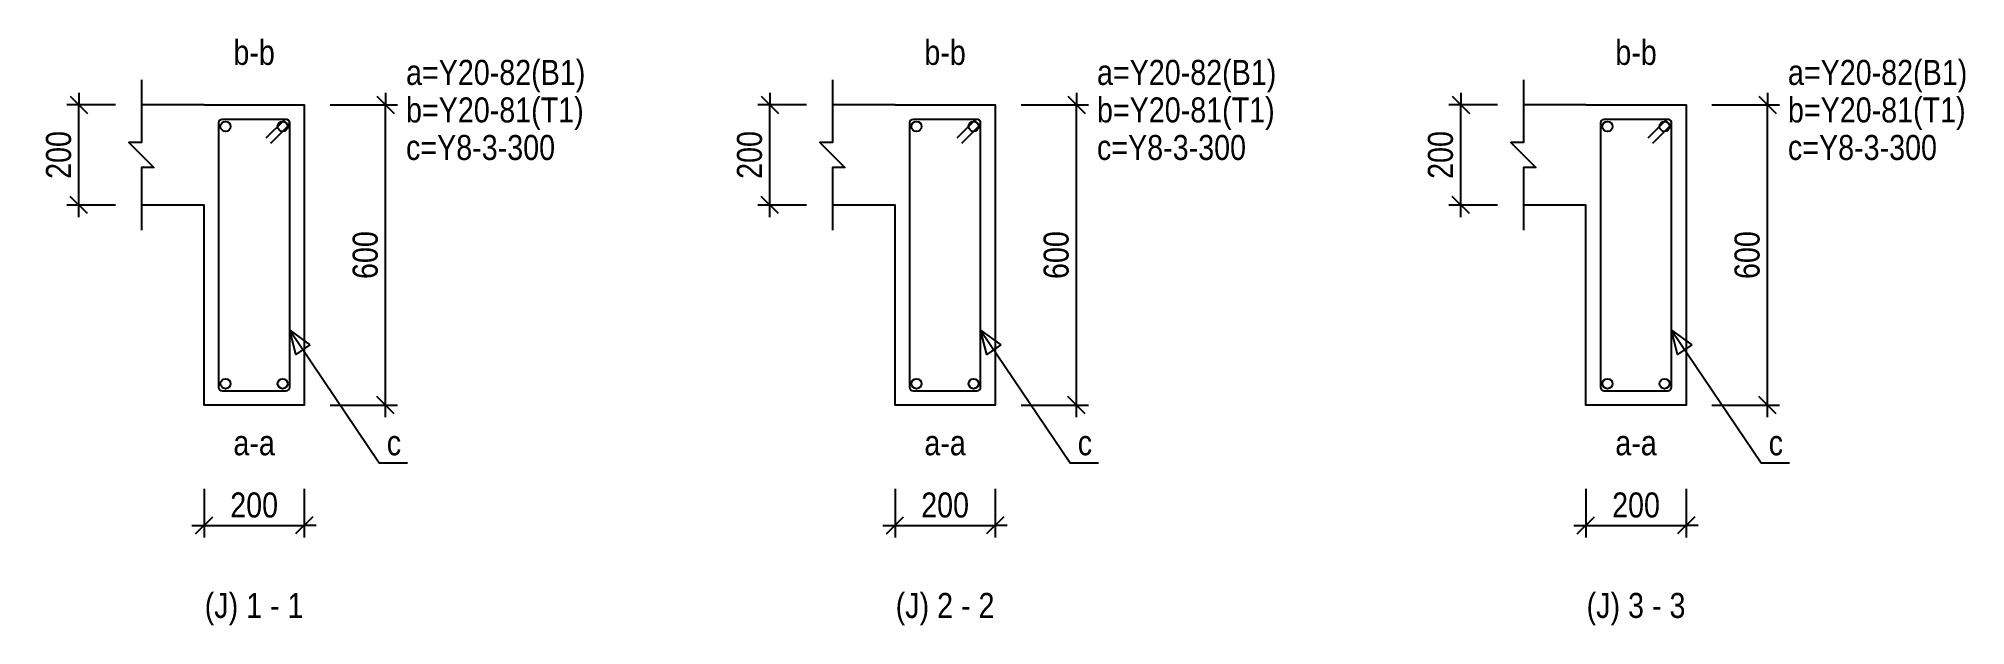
# Model space of a CAD drawing. Extents: x 0 to 206258, y -403073 to 0.
# Drawn here: x 46042 to 53739, y -323254 to -320909 of the extents above; entities that cross this region are included whole.
import ezdxf
from ezdxf.enums import TextEntityAlignment as Align

# ---------------------------------------------------------------- set-up
doc = ezdxf.new("R2010")
doc.units = 0
doc.header["$LTSCALE"] = 1000
doc.layers.add('Beam Line(D)', color=112, linetype='Continuous', true_color=0x00bd5e)
doc.layers.add('Link Label', color=94, linetype='Continuous', true_color=0x008100)
for name, color, linetype in [('Break Line', 5, 'Continuous'), ('Dimension Line', 5, 'Continuous'), ('Leader Line', 5, 'Continuous'), ('Link Line', 3, 'Continuous'), ('Rebar Label', 6, 'Continuous'), ('Rebar Line', 7, 'Continuous'), ('Section Label', 1, 'Continuous'), ('Top Rebar Label', 6, 'Continuous')]:
    doc.layers.add(name, color=color, linetype=linetype)
doc.styles.add('Dimension Text', font='ARIALN.TTF', dxfattribs={"height": 100})
doc.styles.add('Link Label', font='ARIALN.TTF', dxfattribs={"height": 100})
doc.styles.add('Rebar Label', font='ARIALN.TTF', dxfattribs={"height": 100})
doc.styles.add('Section Label', font='ARIALN.TTF', dxfattribs={"height": 100})
doc.styles.add('Top Rebar Label', font='ARIALN.TTF', dxfattribs={"height": 100})
doc.dimstyles.new('BEAM', dxfattribs={"dimtxt": 100, "dimasz": 30, "dimexe": 48.3, "dimexo": 103.5, "dimgap": 30, "dimtad": 1, "dimtoh": 1, "dimdec": 1, "dimlfac": 0.5, "dimdsep": 46, "dimtxsty": 'Dimension Text', "dimblk": 'PCDIM_TICK', "dimcen": 0.09, "dimclrd": 5, "dimclre": 5, "dimclrt": 5, "dimadec": 1, "dimazin": 0, "dimtp": 1, "dimtm": 1, "dimtfac": 1, "dimtdec": 4, "dimtofl": 0, "dimtmove": 0, "dimatfit": 3, "dimfxl": 1, "dimtolj": 1, "dimtzin": 0, "dimarcsym": 0})

msp = doc.modelspace()

# ---------------------------------------------------------------- texts
at = {"layer": 'Link Label', "transparency": 33554687, "style": 'Link Label'}
for s, p in [(' c=Y8-3-300', (47477.964, -321394.284)), (' c=Y8-3-300', (50238.203, -321394.284)), (' c=Y8-3-300', (52998.442, -321394.284)), ('c', (47432.964, -322574.284)), ('c', (50193.203, -322574.284)), ('c', (52953.442, -322574.284))]:
    msp.add_text(s, height=100, dxfattribs=at).set_placement(p)
at = {"layer": 'Rebar Label', "transparency": 33554687, "style": 'Rebar Label'}
for s, p in [('b-b', (46902.964, -321044.284)), ('b-b', (49663.203, -321044.284)), ('b-b', (52423.442, -321044.284)), ('a-a', (46902.964, -322604.284)), ('a-a', (49663.203, -322604.284)), ('a-a', (52423.442, -322604.284))]:
    msp.add_text(s, height=100, dxfattribs=at).set_placement(p, align=Align.BOTTOM_CENTER)
for p in [(47477.964, -321094.284), (50238.203, -321094.284), (52998.442, -321094.284)]:
    msp.add_text(' a=Y20-82(B1)', height=100, dxfattribs=at).set_placement(p)
at = {"layer": 'Section Label', "transparency": 33554687, "style": 'Section Label'}
for s, p in [('(J) 1 - 1', (46902.964, -323254.284)), ('(J) 2 - 2', (49663.203, -323254.284)), ('(J) 3 - 3', (52423.442, -323254.284))]:
    msp.add_text(s, height=100, dxfattribs=at).set_placement(p, align=Align.BOTTOM_CENTER)
at = {"layer": 'Top Rebar Label', "transparency": 33554687, "style": 'Top Rebar Label'}
for p in [(47477.964, -321244.284), (50238.203, -321244.284), (52998.442, -321244.284)]:
    msp.add_text(' b=Y20-81(T1)', height=100, dxfattribs=at).set_placement(p)

# ---------------------------------------------------------------- blocks, each defined once
blk = doc.blocks.new('PCDIM_TICK')
at = {"layer": 'Dimension Line', "color": 0, "transparency": 33554687}
for p, q in [((1.15, 1.15), (-1.15, -1.15)), ((1.61, 0), (0, 0))]:
    blk.add_line(p, q, dxfattribs=at)
blk = doc.blocks.new('*U3931')
at = {"layer": 'Dimension Line', "color": 5, "true_color": 0x0000ff, "transparency": 16777216}
for p, q in [((47206.5, -321174.3), (47476.3, -321174.3)), ((47428, -322374.3), (47428, -321174.3)), ((47206.5, -322374.3), (47476.3, -322374.3))]:
    blk.add_line(p, q, dxfattribs=at)
at = {"layer": 'Dimension Line', "color": 5, "true_color": 0x0000ff, "transparency": 16777216, "xscale": 30, "yscale": 30}
for p, rotation in [((47428, -321174.3), 89.99999999999447), ((47428, -322374.3), 269.9999999999834)]:
    blk.add_blockref('PCDIM_TICK', p, dxfattribs=dict(at, rotation=rotation))
at = {"layer": 'Dimension Line', "color": 5, "true_color": 0x0000ff, "transparency": 16777216, "insert": (47398, -321774.3), "char_height": 100, "width": 181.97, "attachment_point": 8, "rotation": 90, "style": 'Dimension Text'}
blk.add_mtext('600', dxfattribs=at)
blk = doc.blocks.new('*U3932')
at = {"layer": 'Dimension Line', "color": 5, "true_color": 0x0000ff, "transparency": 16777216}
for p, q in [((46349.5, -321174.3), (46154.7, -321174.3)), ((46203, -321574.3), (46203, -321174.3)), ((46349.5, -321574.3), (46154.7, -321574.3))]:
    blk.add_line(p, q, dxfattribs=at)
at = {"layer": 'Dimension Line', "color": 5, "true_color": 0x0000ff, "transparency": 16777216, "xscale": 30, "yscale": 30}
for p, rotation in [((46203, -321174.3), 89.99999999999447), ((46203, -321574.3), 269.9999999999834)]:
    blk.add_blockref('PCDIM_TICK', p, dxfattribs=dict(at, rotation=rotation))
at = {"layer": 'Dimension Line', "color": 5, "true_color": 0x0000ff, "transparency": 16777216, "insert": (46173, -321374.3), "char_height": 100, "width": 182.775, "attachment_point": 8, "rotation": 90, "style": 'Dimension Text'}
blk.add_mtext('200', dxfattribs=at)
blk = doc.blocks.new('*U3933')
at = {"layer": 'Dimension Line', "color": 5, "true_color": 0x0000ff, "transparency": 16777216}
for p, q in [((46703, -322707.8), (46703, -322902.6)), ((47103, -322707.8), (47103, -322902.6)), ((46703, -322854.3), (47103, -322854.3))]:
    blk.add_line(p, q, dxfattribs=at)
at = {"layer": 'Dimension Line', "color": 5, "true_color": 0x0000ff, "transparency": 16777216, "xscale": 30, "yscale": 30, "rotation": 180.0000000000004}
blk.add_blockref('PCDIM_TICK', (46703, -322854.3), dxfattribs=at)
at = {"layer": 'Dimension Line', "color": 5, "true_color": 0x0000ff, "transparency": 16777216, "xscale": 30, "yscale": 30}
blk.add_blockref('PCDIM_TICK', (47103, -322854.3), dxfattribs=at)
at = {"layer": 'Dimension Line', "color": 5, "true_color": 0x0000ff, "transparency": 16777216, "insert": (46903, -322824.3), "char_height": 100, "width": 182.775, "attachment_point": 8, "style": 'Dimension Text'}
blk.add_mtext('200', dxfattribs=at)
blk = doc.blocks.new('*U3934')
at = {"layer": 'Dimension Line', "color": 5, "true_color": 0x0000ff, "transparency": 16777216}
for p, q in [((49966.7, -321174.3), (50236.5, -321174.3)), ((50188.2, -322374.3), (50188.2, -321174.3)), ((49966.7, -322374.3), (50236.5, -322374.3))]:
    blk.add_line(p, q, dxfattribs=at)
at = {"layer": 'Dimension Line', "color": 5, "true_color": 0x0000ff, "transparency": 16777216, "xscale": 30, "yscale": 30}
for p, rotation in [((50188.2, -321174.3), 89.99999999999447), ((50188.2, -322374.3), 269.9999999999834)]:
    blk.add_blockref('PCDIM_TICK', p, dxfattribs=dict(at, rotation=rotation))
at = {"layer": 'Dimension Line', "color": 5, "true_color": 0x0000ff, "transparency": 16777216, "insert": (50158.2, -321774.3), "char_height": 100, "width": 181.97, "attachment_point": 8, "rotation": 90, "style": 'Dimension Text'}
blk.add_mtext('600', dxfattribs=at)
blk = doc.blocks.new('*U3935')
at = {"layer": 'Dimension Line', "color": 5, "true_color": 0x0000ff, "transparency": 16777216}
for p, q in [((49109.7, -321174.3), (48914.9, -321174.3)), ((48963.2, -321574.3), (48963.2, -321174.3)), ((49109.7, -321574.3), (48914.9, -321574.3))]:
    blk.add_line(p, q, dxfattribs=at)
at = {"layer": 'Dimension Line', "color": 5, "true_color": 0x0000ff, "transparency": 16777216, "xscale": 30, "yscale": 30}
for p, rotation in [((48963.2, -321174.3), 89.99999999999447), ((48963.2, -321574.3), 269.9999999999834)]:
    blk.add_blockref('PCDIM_TICK', p, dxfattribs=dict(at, rotation=rotation))
at = {"layer": 'Dimension Line', "color": 5, "true_color": 0x0000ff, "transparency": 16777216, "insert": (48933.2, -321374.3), "char_height": 100, "width": 182.775, "attachment_point": 8, "rotation": 90, "style": 'Dimension Text'}
blk.add_mtext('200', dxfattribs=at)
blk = doc.blocks.new('*U3936')
at = {"layer": 'Dimension Line', "color": 5, "true_color": 0x0000ff, "transparency": 16777216}
for p, q in [((49463.2, -322707.8), (49463.2, -322902.6)), ((49863.2, -322707.8), (49863.2, -322902.6)), ((49463.2, -322854.3), (49863.2, -322854.3))]:
    blk.add_line(p, q, dxfattribs=at)
at = {"layer": 'Dimension Line', "color": 5, "true_color": 0x0000ff, "transparency": 16777216, "xscale": 30, "yscale": 30, "rotation": 180.0000000000004}
blk.add_blockref('PCDIM_TICK', (49463.2, -322854.3), dxfattribs=at)
at = {"layer": 'Dimension Line', "color": 5, "true_color": 0x0000ff, "transparency": 16777216, "xscale": 30, "yscale": 30}
blk.add_blockref('PCDIM_TICK', (49863.2, -322854.3), dxfattribs=at)
at = {"layer": 'Dimension Line', "color": 5, "true_color": 0x0000ff, "transparency": 16777216, "insert": (49663.2, -322824.3), "char_height": 100, "width": 182.775, "attachment_point": 8, "style": 'Dimension Text'}
blk.add_mtext('200', dxfattribs=at)
blk = doc.blocks.new('*U3937')
at = {"layer": 'Dimension Line', "color": 5, "true_color": 0x0000ff, "transparency": 16777216}
for p, q in [((52726.9, -321174.3), (52996.7, -321174.3)), ((52948.4, -322374.3), (52948.4, -321174.3)), ((52726.9, -322374.3), (52996.7, -322374.3))]:
    blk.add_line(p, q, dxfattribs=at)
at = {"layer": 'Dimension Line', "color": 5, "true_color": 0x0000ff, "transparency": 16777216, "xscale": 30, "yscale": 30}
for p, rotation in [((52948.4, -321174.3), 89.99999999999447), ((52948.4, -322374.3), 269.9999999999834)]:
    blk.add_blockref('PCDIM_TICK', p, dxfattribs=dict(at, rotation=rotation))
at = {"layer": 'Dimension Line', "color": 5, "true_color": 0x0000ff, "transparency": 16777216, "insert": (52918.4, -321774.3), "char_height": 100, "width": 181.97, "attachment_point": 8, "rotation": 90, "style": 'Dimension Text'}
blk.add_mtext('600', dxfattribs=at)
blk = doc.blocks.new('*U3938')
at = {"layer": 'Dimension Line', "color": 5, "true_color": 0x0000ff, "transparency": 16777216}
for p, q in [((51869.9, -321174.3), (51675.1, -321174.3)), ((51723.4, -321574.3), (51723.4, -321174.3)), ((51869.9, -321574.3), (51675.1, -321574.3))]:
    blk.add_line(p, q, dxfattribs=at)
at = {"layer": 'Dimension Line', "color": 5, "true_color": 0x0000ff, "transparency": 16777216, "xscale": 30, "yscale": 30}
for p, rotation in [((51723.4, -321174.3), 89.99999999999447), ((51723.4, -321574.3), 269.9999999999834)]:
    blk.add_blockref('PCDIM_TICK', p, dxfattribs=dict(at, rotation=rotation))
at = {"layer": 'Dimension Line', "color": 5, "true_color": 0x0000ff, "transparency": 16777216, "insert": (51693.4, -321374.3), "char_height": 100, "width": 182.775, "attachment_point": 8, "rotation": 90, "style": 'Dimension Text'}
blk.add_mtext('200', dxfattribs=at)
blk = doc.blocks.new('*U3939')
at = {"layer": 'Dimension Line', "color": 5, "true_color": 0x0000ff, "transparency": 16777216}
for p, q in [((52223.4, -322707.8), (52223.4, -322902.6)), ((52623.4, -322707.8), (52623.4, -322902.6)), ((52223.4, -322854.3), (52623.4, -322854.3))]:
    blk.add_line(p, q, dxfattribs=at)
at = {"layer": 'Dimension Line', "color": 5, "true_color": 0x0000ff, "transparency": 16777216, "xscale": 30, "yscale": 30, "rotation": 180.0000000000004}
blk.add_blockref('PCDIM_TICK', (52223.4, -322854.3), dxfattribs=at)
at = {"layer": 'Dimension Line', "color": 5, "true_color": 0x0000ff, "transparency": 16777216, "xscale": 30, "yscale": 30}
blk.add_blockref('PCDIM_TICK', (52623.4, -322854.3), dxfattribs=at)
at = {"layer": 'Dimension Line', "color": 5, "true_color": 0x0000ff, "transparency": 16777216, "insert": (52423.4, -322824.3), "char_height": 100, "width": 182.775, "attachment_point": 8, "style": 'Dimension Text'}
blk.add_mtext('200', dxfattribs=at)

# ---------------------------------------------------------------- dimensions: what is measured, and where the dimension line sits
at = {"layer": 'Dimension Line', "transparency": 33554687}
for base, p1, p2, text, picture, middle in [((46202.964, -321374.284), (46452.964, -321574.284), (46452.964, -321174.284), '200', '*U3932', (46202.964, -321374.284)), ((47427.964, -321774.284), (47102.964, -322374.284), (47102.964, -321174.284), '600', '*U3931', (47427.964, -321774.284)), ((48963.203, -321374.284), (49213.203, -321574.284), (49213.203, -321174.284), '200', '*U3935', (48963.203, -321374.284)), ((50188.203, -321774.284), (49863.203, -322374.284), (49863.203, -321174.284), '600', '*U3934', (50188.203, -321774.284)), ((51723.442, -321374.284), (51973.442, -321574.284), (51973.442, -321174.284), '200', '*U3938', (51723.442, -321374.284)), ((52948.442, -321774.284), (52623.442, -322374.284), (52623.442, -321174.284), '600', '*U3937', (52948.442, -321774.284))]:
    dim = msp.add_linear_dim(base=base, p1=p1, p2=p2, angle=90, text=text, dimstyle='BEAM', override={"dimscale": 1, "dimtxt": 100, "dimasz": 30, "dimexe": 48.3, "dimexo": 103.5, "dimgap": 30, "dimtad": 1, "dimtih": 0, "dimdec": 1, "dimlfac": 0.5, "dimzin": 8, "dimlunit": 2, "dimpost": '', "dimtxsty": 'Dimension Text', "dimblk": 'PCDIM_TICK', "dimse1": 0, "dimse2": 0, "dimsd2": 0, "dimclrd": 5, "dimclre": 5, "dimclrt": 5, "dimaunit": 0, "dimadec": 1, "dimazin": 0, "dimtol": 0, "dimtp": 1, "dimtm": 1, "dimtmove": 0}, dxfattribs=at)
    dim.commit()
    dim.dimension.update_dxf_attribs({"geometry": picture, "text_midpoint": middle})
for base, p1, p2, picture, middle in [((46902.964, -322854.284), (46702.964, -322604.284), (47102.964, -322604.284), '*U3933', (46902.964, -322854.284)), ((49663.203, -322854.284), (49463.203, -322604.284), (49863.203, -322604.284), '*U3936', (49663.203, -322854.284)), ((52423.442, -322854.284), (52223.442, -322604.284), (52623.442, -322604.284), '*U3939', (52423.442, -322854.284))]:
    dim = msp.add_linear_dim(base=base, p1=p1, p2=p2, text='200', dimstyle='BEAM', override={"dimscale": 1, "dimtxt": 100, "dimasz": 30, "dimexe": 48.3, "dimexo": 103.5, "dimgap": 30, "dimtad": 1, "dimtih": 0, "dimdec": 1, "dimlfac": 0.5, "dimzin": 8, "dimlunit": 2, "dimpost": '', "dimtxsty": 'Dimension Text', "dimblk": 'PCDIM_TICK', "dimse1": 0, "dimse2": 0, "dimsd2": 0, "dimclrd": 5, "dimclre": 5, "dimclrt": 5, "dimaunit": 0, "dimadec": 1, "dimazin": 0, "dimtol": 0, "dimtp": 1, "dimtm": 1, "dimtmove": 0}, dxfattribs=at)
    dim.commit()
    dim.dimension.update_dxf_attribs({"geometry": picture, "text_midpoint": middle})

# ---------------------------------------------------------------- linework, layer by layer
at = {"layer": 'Beam Line(D)', "transparency": 33554687}
for points in [[(46702.964, -321174.284), (47102.964, -321174.284), (47102.964, -322374.284), (46702.964, -322374.284), (46702.964, -321574.284), (46452.964, -321574.284)], [(46702.964, -321174.284), (46452.964, -321174.284)], [(46702.964, -321174.284), (46702.964, -321174.284)], [(49463.203, -321174.284), (49863.203, -321174.284), (49863.203, -322374.284), (49463.203, -322374.284), (49463.203, -321574.284), (49213.203, -321574.284)], [(49463.203, -321174.284), (49213.203, -321174.284)], [(49463.203, -321174.284), (49463.203, -321174.284)], [(52223.442, -321174.284), (52623.442, -321174.284), (52623.442, -322374.284), (52223.442, -322374.284), (52223.442, -321574.284), (51973.442, -321574.284)], [(52223.442, -321174.284), (51973.442, -321174.284)], [(52223.442, -321174.284), (52223.442, -321174.284)]]:
    msp.add_lwpolyline(points, dxfattribs=at)
at = {"layer": 'Break Line', "transparency": 33554687}
for points in [[(46452.964, -321074.284), (46452.964, -321324.284), (46402.964, -321324.284), (46502.964, -321424.284), (46452.964, -321424.284), (46452.964, -321674.284)], [(49213.203, -321074.284), (49213.203, -321324.284), (49163.203, -321324.284), (49263.203, -321424.284), (49213.203, -321424.284), (49213.203, -321674.284)], [(51973.442, -321074.284), (51973.442, -321324.284), (51923.442, -321324.284), (52023.442, -321424.284), (51973.442, -321424.284), (51973.442, -321674.284)]]:
    msp.add_lwpolyline(points, dxfattribs=at)
at = {"layer": 'Leader Line', "transparency": 33554687}
for points in [[(47125.905, -322133.009), (47069.221, -322171.297), (47044.965, -322074.284), (47125.905, -322133.009)], [(47044.965, -322074.284), (47402.964, -322604.284), (47516.094, -322604.284)], [(49886.143, -322133.008), (49829.459, -322171.297), (49805.203, -322074.283), (49886.143, -322133.008)], [(49805.203, -322074.283), (50163.203, -322604.284), (50276.332, -322604.284)], [(52646.383, -322133.009), (52589.698, -322171.298), (52565.442, -322074.284), (52646.383, -322133.009)], [(52565.442, -322074.284), (52923.442, -322604.284), (53036.571, -322604.284)]]:
    msp.add_lwpolyline(points, dxfattribs=at)
at = {"layer": 'Link Line', "transparency": 33554687}
for points in [[(46970.153, -321326.894), (47040.864, -321256.183, 0.66817864), (47030.964, -321232.284), (46774.964, -321232.284, 0.41421356), (46760.964, -321246.284), (46760.964, -322302.284, 0.41421356), (46774.964, -322316.284), (47030.964, -322316.284, 0.41421356), (47044.964, -322302.284), (47044.964, -321246.284, 0.66817864), (47021.065, -321236.384), (46950.354, -321307.095)], [(49730.392, -321326.894), (49801.103, -321256.183, 0.66817864), (49791.203, -321232.284), (49535.203, -321232.284, 0.41421356), (49521.203, -321246.284), (49521.203, -322302.284, 0.41421356), (49535.203, -322316.284), (49791.203, -322316.284, 0.41421356), (49805.203, -322302.284), (49805.203, -321246.284, 0.66817864), (49781.304, -321236.384), (49710.593, -321307.095)], [(52490.63, -321326.894), (52561.341, -321256.183, 0.66817864), (52551.442, -321232.284), (52295.442, -321232.284, 0.41421356), (52281.442, -321246.284), (52281.442, -322302.284, 0.41421356), (52295.442, -322316.284), (52551.442, -322316.284, 0.41421356), (52565.442, -322302.284), (52565.442, -321246.284, 0.66817864), (52541.542, -321236.384), (52470.831, -321307.095)]]:
    msp.add_lwpolyline(points, format="xyb", dxfattribs=at)
at = {"layer": 'Rebar Line', "transparency": 33554687}
for centre in [(46788.964, -321260.284), (47016.964, -321260.284), (49549.203, -321260.284), (49777.203, -321260.284), (52309.442, -321260.284), (52537.442, -321260.284), (46788.964, -322288.284), (47016.964, -322288.284), (49549.203, -322288.284), (49777.203, -322288.284), (52309.442, -322288.284), (52537.442, -322288.284)]:
    msp.add_circle(centre, 20, dxfattribs=at)

msp.set_redraw_order([(e.dxf.handle, doc.entitydb.next_handle()) for e in msp.query("TEXT MTEXT ATTDEF DIMENSION ARC_DIMENSION")])  # texts and dimensions are drawn at this point

doc.saveas('drawing.dxf')
